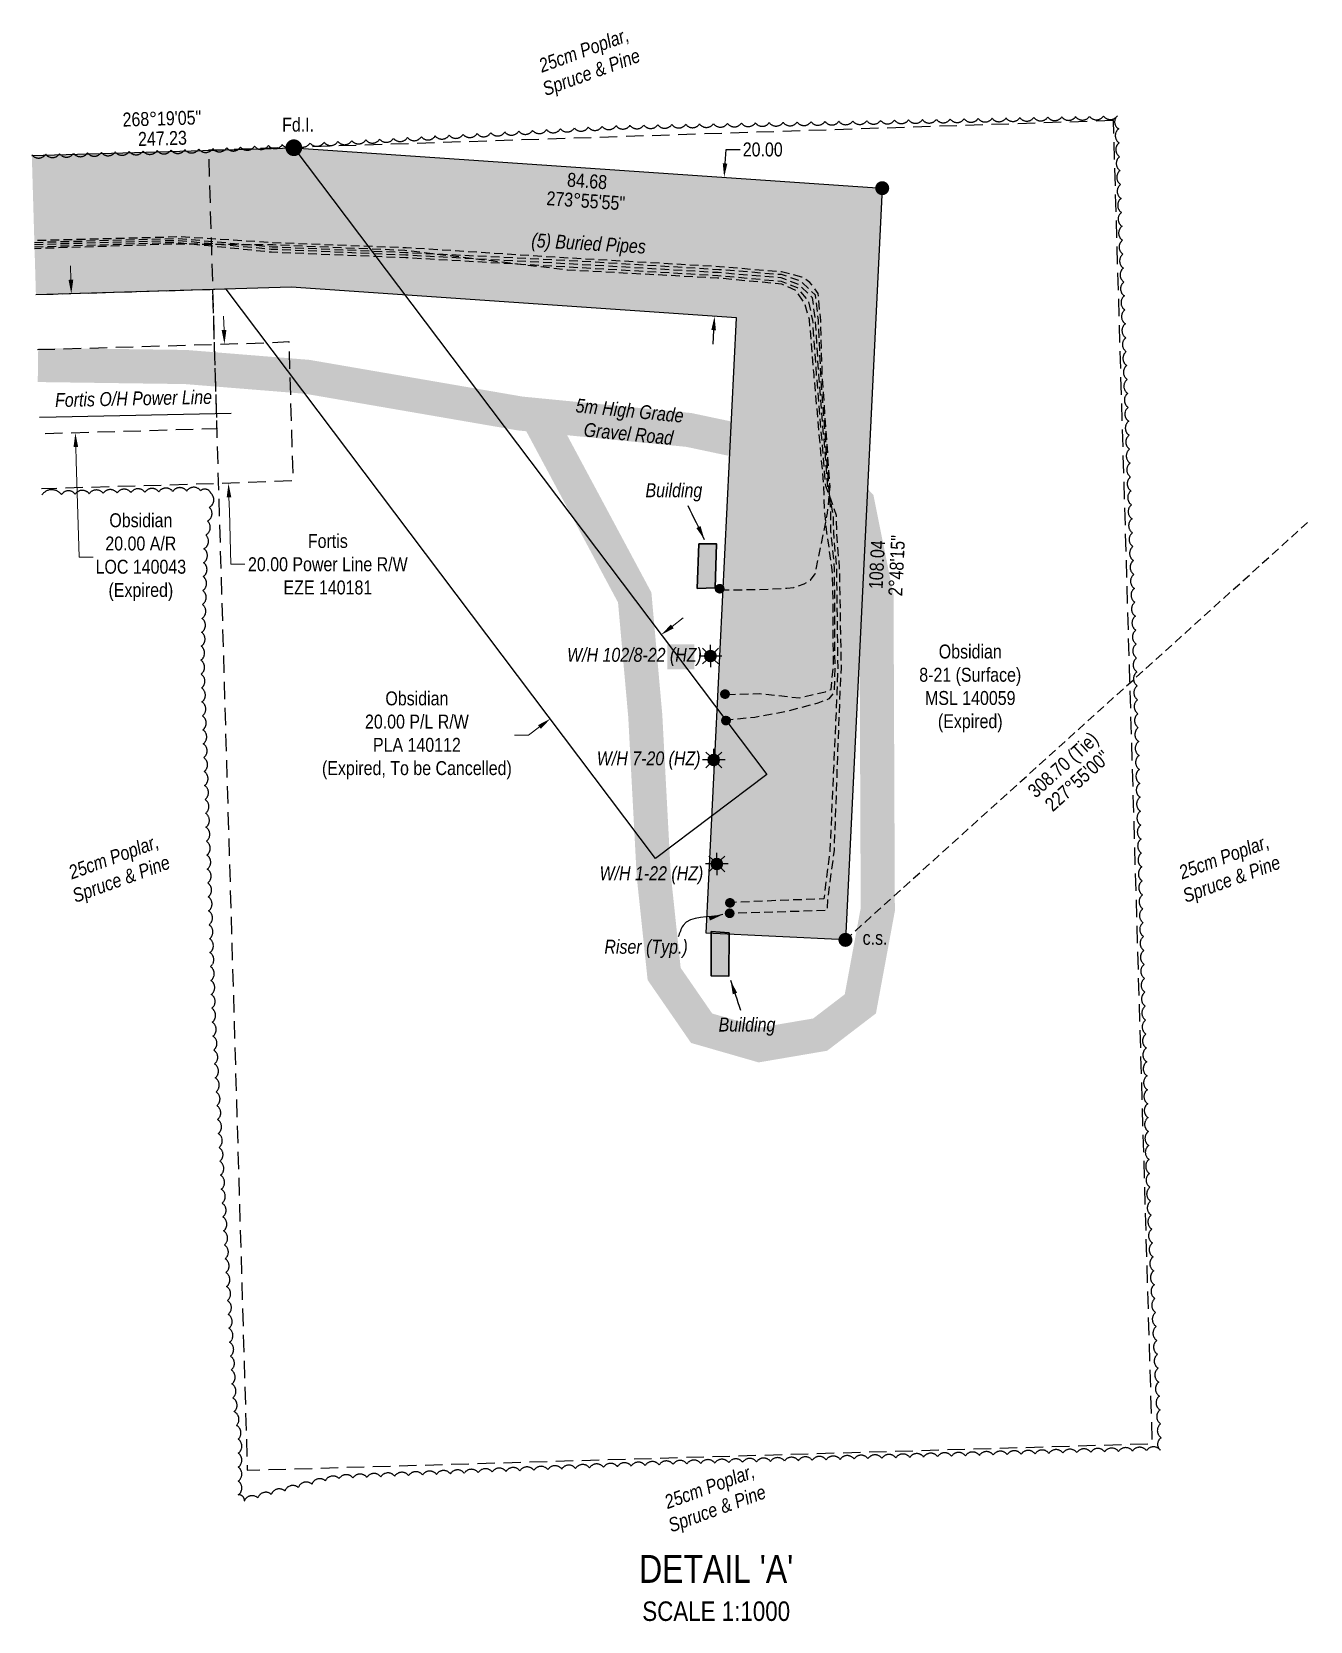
# Model space of a CAD drawing. Extents: x 627066 to 631544, y 5832157 to 5834758.
# Drawn here: x 627066 to 627983, y 5832710 to 5833851 of the extents above; entities that cross this region are included whole.
import ezdxf
from ezdxf.enums import TextEntityAlignment as Align

# ---------------------------------------------------------------- set-up
doc = ezdxf.new("R2010")
doc.units = 0
doc.header["$LTSCALE"] = 5
doc.header["$PDSIZE"] = 0.5
for name, pattern in [('0', [1, 1, 0]), ('foc-ACCESSROAD', [3.75, 2.5, -1.25]), ('foc-FLOWLINE', [3.75, 2.5, -1.25]), ('foc-TIELINE', [1.875, 1.25, -0.625]), ('UG_PIPE', [1.875, 1.25, -0.625])]:
    doc.linetypes.add(name, pattern=pattern)
doc.layers.get('Defpoints').update_dxf_attribs({"color": 9})
for name, color, linetype in [('AS-PIPE-UG', 44, 'UG_PIPE'), ('AS-PIPE-UG-T', 44, 'Continuous'), ('AS-POWER', 104, 'foc-POWER'), ('AS-POWER-T', 104, 'Continuous'), ('AS-ROADS', 254, 'Continuous'), ('AS-SYMBOL', 7, 'Continuous'), ('AS-UNDERLAY-H', 141, 'Continuous'), ('C-AR', 13, 'foc-ACCESSROAD'), ('C-RW', 13, 'Continuous'), ('C-WS-S', 8, 'Continuous'), ('DETAIL-T', 7, 'Continuous'), ('F-EZE', 190, 'foc-FLOWLINE'), ('L-BD', 7, 'Continuous'), ('L-BD1', 253, 'Continuous'), ('L-MON', 1, 'Continuous'), ('L-TIE', 7, 'foc-TIELINE'), ('P-PROPOSED', 10, 'Continuous'), ('P-PROPOSED-H', 21, 'Continuous'), ('P-TXT', 4, 'Continuous'), ('T-BUSH', 110, '0')]:
    doc.layers.add(name, color=color, linetype=linetype)
doc.layers.add('AS-STRUCTURE', color=7, linetype='Continuous', lineweight=30, true_color=0x595959)
doc.layers.add('AS-STRUCTURE-H', color=7, linetype='Continuous', true_color=0xa8a8a8)
doc.layers.add('AS-STRUCTURE-T', color=7, linetype='Continuous', true_color=0x454545)
for name, color, linetype, lineweight in [('C-AR-T', 13, 'Continuous', 9), ('C-RW-T', 13, 'Continuous', 9), ('C-WS-T', 13, 'Continuous', 9), ('F-EZE-T', 190, 'Continuous', 9), ('T-TEXT', 48, 'Continuous', 18)]:
    doc.layers.add(name, color=color, linetype=linetype, lineweight=lineweight)
doc.styles.add('100L', font='ARIALN.TTF', dxfattribs={"height": 11})
doc.styles.add('80CG', font='ARIALN.TTF', dxfattribs={"height": 10})
doc.styles.add('80L', font='ARIALN.TTF', dxfattribs={"height": 10})
doc.styles.add('foc-LtypeFont', font='ARIALN.TTF', dxfattribs={"height": 7.35})
doc.styles.get("Standard").update_dxf_attribs({"font": 'ARIALN.TTF'})
doc.linetypes.add('foc-POWER', pattern='A,6,-1,["P",foc-LtypeFont,S=0.2,R=0,X=-0.625,Y=-0.75],-1.24,4', length=12.24)
doc.dimstyles.new('Compass 5 000', dxfattribs={"dimscale": 5, "dimtxt": 9, "dimasz": 2, "dimexe": 0.2, "dimexo": 0.0625, "dimgap": 0.5, "dimtad": 0, "dimtih": 1, "dimtoh": 1, "dimzin": 0, "dimdsep": 46, "dimtxsty": '80CG', "dimcen": 0.1, "dimse1": 1, "dimse2": 1, "dimclrd": 256, "dimclrt": 256, "dimaunit": 1, "dimadec": 4, "dimazin": 0, "dimtfac": 0.06, "dimtofl": 0, "dimtmove": 0, "dimatfit": 1, "dimfxl": 0.2, "dimtolj": 1, "dimtzin": 0, "dimlwd": -1, "dimarcsym": 0})

msp = doc.modelspace()

# ---------------------------------------------------------------- texts
at = {"layer": 'AS-PIPE-UG-T', "insert": (627424.128, 5833706.139), "char_height": 9.9966, "attachment_point": 1, "rotation": 356.713064, "style": '100L'}
msp.add_mtext_dynamic_manual_height_columns('\\pi0.53413;{\\fArial Narrow|b0|i1|c0|p34;(5) Buried Pipes}', width=82.17985, gutter_width=54.981, heights=[0], dxfattribs=at)
at = {"layer": 'AS-POWER-T', "insert": (627081.993, 5833591.301), "char_height": 9.9966, "attachment_point": 1, "rotation": 1.18955, "style": '80L'}
msp.add_mtext_dynamic_manual_height_columns('\\pi0.32615;{\\fArial Narrow|b0|i1|c0|p34;Fortis O/H Power Line}', width=112.46288, gutter_width=49.983, heights=[0], dxfattribs=at)
at = {"layer": 'AS-STRUCTURE-T', "char_height": 9.9966, "attachment_point": 1, "style": '80L'}
for insert in [(627505.855, 5833526.655), (627558.334, 5833143.288)]:
    msp.add_mtext_dynamic_manual_height_columns('\\pi0.29888;{\\fArial Narrow|b0|i1|c0|p34;Building}', width=40.81601, gutter_width=99.966, heights=[0], dxfattribs=dict(at, insert=insert))
at = {"layer": 'C-WS-T', "char_height": 9.9966, "attachment_point": 1, "style": '80L'}
for s, width, insert in [('{\\fArial Narrow|b0|i1|c0|p34;W/H 102/8-22 (HZ)}', 96.15873, (627449.885, 5833408.56)), ('{\\fArial Narrow|b0|i1|c0|p34;W/H 7-20 (HZ)}', 73.86753, (627471.233, 5833334.286)), ('{\\fArial Narrow|b0|i1|c0|p34;W/H 1-22 (HZ)}', 73.86753, (627473.198, 5833251.866))]:
    msp.add_mtext_dynamic_manual_height_columns(s, width=width, gutter_width=49.983, heights=[0], dxfattribs=dict(at, insert=insert))
at = {"layer": 'C-WS-T', "insert": (627739.223, 5833379.429), "char_height": 9.9966, "width": 72.59921, "attachment_point": 5, "style": '80CG'}
msp.add_mtext('\\A1;Obsidian\\P8-21 (Surface)\\PMSL 140059\\P(Expired)', dxfattribs=at)
at = {"layer": 'DETAIL-T', "color": 3, "insert": (627556.907, 5832733.947), "char_height": 19.99321, "width": 116.93516, "attachment_point": 5, "style": '80CG'}
msp.add_mtext("DETAIL 'A'\\P{\\H0.7x;SCALE 1:1000}", dxfattribs=at)
at = {"layer": 'L-BD', "style": '80L'}
for s, p in [('308.70 (Tie)', (627806.58, 5833323.795)), ("227°55'00''", (627816.127, 5833313.223))]:
    msp.add_text(s, height=9.9966, rotation=42.0829, dxfattribs=at).set_placement(p, align=Align.MIDDLE)
at = {"layer": 'L-BD1'}
for s, rotation, p in [('268°19\'05"', 1.682033, (627159.076, 5833788.369)), ('247.23', 1.682033, (627159.494, 5833774.13)), ('84.68', 356.068505, (627464.285, 5833743.543)), ('273°55\'55"', 356.068505, (627463.308, 5833729.332)), ('2°48\'15"', 87.195588, (627686.431, 5833467.551)), ('108.04', 87.195588, (627672.203, 5833468.248))]:
    msp.add_text(s, height=9.9966, rotation=rotation, dxfattribs=at).set_placement(p, align=Align.MIDDLE_CENTER)
at = {"layer": 'L-MON', "char_height": 9.9966, "attachment_point": 1, "style": '80L'}
for s, width, insert in [('Fd.I.', 22.03658, (627245.391, 5833788.958)), ('c.s.', 16.94281, (627661.998, 5833205.517))]:
    msp.add_mtext_dynamic_manual_height_columns(s, width=width, gutter_width=99.966, heights=[0], dxfattribs=dict(at, insert=insert))
at = {"layer": 'T-BUSH', "char_height": 9.9966, "attachment_point": 1, "rotation": 20, "style": '80L'}
for insert in [(627425.085, 5833829.381), (627087.681, 5833250.521), (627884.553, 5833250.521), (627515.328, 5832798.785)]:
    msp.add_mtext_dynamic_manual_height_columns('\\pi3.58562;{\\fArial Narrow|b0|i1|c0|p34;25cm Poplar,\\P\\pi0.35002;Spruce & Pine}', width=72.81059, gutter_width=49.983, heights=[0], dxfattribs=dict(at, insert=insert))
at = {"layer": 'T-TEXT', "insert": (627456.229, 5833587.6), "char_height": 9.9966, "attachment_point": 1, "rotation": 354.43335, "style": '80L'}
msp.add_mtext_dynamic_manual_height_columns('\\pi0.44889;{\\fArial Narrow|b0|i1|c0|p34;5m High Grade\\P\\pi4.71756; Gravel Road}', width=77.46795, gutter_width=99.966, heights=[0], dxfattribs=at)
at = {"layer": 'T-TEXT', "insert": (627476.344, 5833199.113), "char_height": 10, "attachment_point": 1, "style": '100L'}
msp.add_mtext_dynamic_manual_height_columns('\\pi0.32626;{\\fArial Narrow|b0|i1|c0|p34;Riser (Typ.)}', width=59.26098, gutter_width=55, heights=[0], dxfattribs=at)

# ---------------------------------------------------------------- blocks, each defined once
blk = doc.blocks.new('*D60')
at = {"layer": 'C-RW-T', "transparency": 16777216}
for p, q in [((627525.4, 5833423.9), (627533.3, 5833430)), ((627430, 5833351.8), (627422.1, 5833345.8)), ((627422.1, 5833345.8), (627412.1, 5833345.8))]:
    blk.add_line(p, q, dxfattribs=at)
for points in [[(627524.4, 5833425.3), (627526.4, 5833422.6), (627517.4, 5833417.9)], [(627429, 5833353.1), (627431.1, 5833350.5), (627438, 5833357.8)]]:
    blk.add_solid(points, dxfattribs=at)
at = {"layer": 'Defpoints', "color": 0, "transparency": 16777216}
for p in [(627272, 5833742.1), (627192.6, 5833682), (627517.4, 5833417.9)]:
    blk.add_point(p, dxfattribs=at)
at = {"layer": 'C-RW-T', "transparency": 16777216, "insert": (627342.1, 5833345.8), "char_height": 10, "attachment_point": 5, "style": '80CG'}
blk.add_mtext('\\A1;Obsidian\\P20.00 P/L R/W\\PPLA 140112\\P(Expired, To be Cancelled)', dxfattribs=at)
blk = doc.blocks.new('RISER')
h = blk.add_hatch(color=255)
h.dxf.hatch_style = 1
edge = h.paths.add_edge_path()
edge.add_arc((0, 0), 0.7, 0, 360)
blk.add_hatch(color=13).paths.add_polyline_path([(0.58, -0.15), (-0.58, -0.15, 0.774597)])
at = {"color": 13}
blk.add_line((-0.58, -0.15), (0.58, -0.15), dxfattribs=at)
blk.add_circle((0, 0), 0.6, dxfattribs=at)
blk = doc.blocks.new('GAS')
h = blk.add_hatch(color=255)
h.dxf.hatch_style = 1
edge = h.paths.add_edge_path()
edge.add_arc((0, 0), 0.9, 0, 360)
for p, q in [((-0.81, 0), (-1.62, 0)), ((-0.57, 0.57), (-1.14, 1.14)), ((0, 0.81), (0, 1.62)), ((0.57, 0.57), (1.14, 1.14)), ((1.62, 0), (0.81, 0)), ((-0.57, -0.57), (-1.14, -1.14)), ((0, -0.81), (0, -1.62)), ((1.14, -1.14), (0.57, -0.57))]:
    blk.add_line(p, q)
blk.add_circle((0, 0), 0.8)
blk = doc.blocks.new('fdia')
at = {"color": 255, "const_width": 1}
blk.add_lwpolyline([(-0.5, 0, 1), (0.5, 0, 1)], format="xyb", close=True, dxfattribs=at)
blk = doc.blocks.new('Fdiaa')
blk.add_blockref('fdia', (0, 0))
blk = doc.blocks.new('fdib')
at = {"color": 1, "const_width": 1.6}
blk.add_lwpolyline([(-0.4, 0, 1), (0.4, 0, 1)], format="xyb", close=True, dxfattribs=at)
at = {"color": 1}
blk.add_circle((0, 0), 0.8, dxfattribs=at)
blk = doc.blocks.new('Fdibb')
blk.add_blockref('fdib', (0, 0))
blk = doc.blocks.new('fdicc')
for name in ['Fdibb', 'Fdiaa']:
    blk.add_blockref(name, (0, 0))
blk = doc.blocks.new('FDI')
blk.add_blockref('fdicc', (0, 0))
blk = doc.blocks.new('PLIA')
at = {"color": 255, "const_width": 1}
blk.add_lwpolyline([(-0.5, 0, 1), (0.5, 0, 1)], format="xyb", close=True, dxfattribs=at)
blk = doc.blocks.new('PLIAA')
blk.add_blockref('PLIA', (0, 0))
blk = doc.blocks.new('PLIB')
at = {"color": 1}
blk.add_circle((0, 0), 0.8, dxfattribs=at)
blk = doc.blocks.new('PLIBB')
blk.add_blockref('PLIB', (0, 0))
blk = doc.blocks.new('PLICC')
for name in ['PLIAA', 'PLIBB']:
    blk.add_blockref(name, (0, 0))
blk = doc.blocks.new('PLI')
blk.add_blockref('PLICC', (0, 0))
blk = doc.blocks.new('*D61')
at = {"layer": 'Defpoints', "color": 0, "transparency": 16777216}
for p in [(627104, 5833623.6), (627107, 5833523.6), (627206.9, 5833526.6)]:
    blk.add_point(p, dxfattribs=at)
at = {"layer": 'F-EZE-T', "transparency": 16777216}
for p, q in [((627203.7, 5833636.5), (627203.4, 5833646.5)), ((627207.2, 5833516.6), (627207.5, 5833506.6)), ((627208.6, 5833468.5), (627207.5, 5833506.6)), ((627218.6, 5833468.5), (627208.6, 5833468.5))]:
    blk.add_line(p, q, dxfattribs=at)
for points in [[(627205.4, 5833636.6), (627202, 5833636.5), (627204, 5833626.5)], [(627208.9, 5833516.6), (627205.6, 5833516.5), (627206.9, 5833526.6)]]:
    blk.add_solid(points, dxfattribs=at)
at = {"layer": 'F-EZE-T', "transparency": 16777216, "insert": (627278.2, 5833468.5), "char_height": 10, "attachment_point": 5, "style": '80CG'}
blk.add_mtext('\\A1;Fortis\\P20.00 Power Line R/W\\PEZE 140181', dxfattribs=at)
blk = doc.blocks.new('*D62')
at = {"layer": 'C-AR-T', "transparency": 16777216}
for p, q in [((627093.8, 5833672.7), (627093.5, 5833682.7)), ((627097.3, 5833552.8), (627097.6, 5833542.8)), ((627099.7, 5833473.6), (627097.6, 5833542.8)), ((627109.7, 5833473.6), (627099.7, 5833473.6))]:
    blk.add_line(p, q, dxfattribs=at)
for points in [[(627095.5, 5833672.7), (627092.1, 5833672.6), (627094.1, 5833662.7)], [(627099, 5833552.8), (627095.7, 5833552.7), (627097, 5833562.8)]]:
    blk.add_solid(points, dxfattribs=at)
at = {"layer": 'Defpoints', "color": 0, "transparency": 16777216}
for p in [(627094.1, 5833662.7), (627129.3, 5833663.7), (627132.3, 5833563.8)]:
    blk.add_point(p, dxfattribs=at)
at = {"layer": 'C-AR-T', "transparency": 16777216, "insert": (627144, 5833473.6), "char_height": 10, "attachment_point": 5, "style": '80CG'}
blk.add_mtext('\\A1;Obsidian\\P20.00 A/R\\PLOC 140043\\P(Expired)', dxfattribs=at)
blk = doc.blocks.new('*D63')
at = {"layer": 'Defpoints', "color": 0, "transparency": 16777216}
for p in [(627498.5, 5833750.6), (627562.6, 5833746.2), (627491.7, 5833650.9)]:
    blk.add_point(p, dxfattribs=at)
at = {"layer": 'P-TXT', "transparency": 16777216}
for p, q in [((627563.3, 5833756.2), (627564, 5833766.1)), ((627564, 5833766.1), (627574, 5833766.1)), ((627555, 5833636.5), (627554.4, 5833626.5))]:
    blk.add_line(p, q, dxfattribs=at)
for points in [[(627561.6, 5833756.3), (627564.9, 5833756), (627562.6, 5833746.2)], [(627553.4, 5833636.6), (627556.7, 5833636.4), (627555.7, 5833646.4)]]:
    blk.add_solid(points, dxfattribs=at)
at = {"layer": 'P-TXT', "transparency": 16777216, "insert": (627590.3, 5833766.1), "char_height": 10, "attachment_point": 5, "style": '80CG'}
blk.add_mtext('\\A1;20.00', dxfattribs=at)

# ---------------------------------------------------------------- dimensions: what is measured, and where the dimension line sits
at = {"layer": 'C-AR-T', "color": 6}
dim = msp.add_linear_dim(base=(627094.103, 5833662.7), p1=(627132.269, 5833563.797), p2=(627129.334, 5833663.735), angle=91.682033, text='Obsidian\\P20.00 A/R\\PLOC 140043\\P(Expired)', dimstyle='Compass 5 000', override={"dimtmove": 1}, dxfattribs=at)
dim.commit()
dim.dimension.update_dxf_attribs({"geometry": '*D62', "text_midpoint": (627120.455, 5833473.627), "dimtype": 161})
at = {"layer": 'C-RW-T'}
dim = msp.add_linear_dim(base=(627517.387, 5833417.897), p1=(627192.598, 5833682.05), p2=(627271.962, 5833742.125), angle=37.124001, text='Obsidian\\P20.00 P/L R/W\\PPLA 140112\\P(Expired, To be Cancelled)', dimstyle='Compass 5 000', dxfattribs=at)
dim.commit()
dim.dimension.update_dxf_attribs({"geometry": '*D60', "text_midpoint": (627342.137, 5833345.751), "dimtype": 161})
at = {"layer": 'F-EZE-T'}
dim = msp.add_linear_dim(base=(627206.925, 5833526.589), p1=(627104.021, 5833623.594), p2=(627106.962, 5833523.648), angle=271.685192, text='Fortis\\P20.00 Power Line R/W\\PEZE 140181', dimstyle='Compass 5 000', override={"dimtmove": 1}, dxfattribs=at)
dim.commit()
dim.dimension.update_dxf_attribs({"geometry": '*D61', "text_midpoint": (627252.043, 5833468.47), "dimtype": 161})
at = {"layer": 'P-TXT'}
dim = msp.add_linear_dim(base=(627562.583, 5833746.177), p1=(627491.651, 5833650.85), p2=(627498.505, 5833750.581), angle=86.068505, text='20.00', dimstyle='Compass 5 000', dxfattribs=at)
dim.commit()
dim.dimension.update_dxf_attribs({"geometry": '*D63', "text_midpoint": (627590.346, 5833766.13), "dimtype": 161})

# ---------------------------------------------------------------- hatches: boundary and pattern name
at = {"layer": 'AS-ROADS'}
h = msp.add_hatch(color=256, dxfattribs=at)
h.dxf.hatch_style = 1
h.paths.add_polyline_path([(627449.926, 5833561.117), (627535.401, 5833552.787), (627621.113, 5833534.668), (627647.082, 5833506.594), (627659.692, 5833443.973), (627660.622, 5833221.94), (627649.172, 5833159.995), (627626.483, 5833142.637), (627588.772, 5833136.206), (627554.034, 5833146.206), (627531.402, 5833178.989), (627524.289, 5833246.283), (627518.209, 5833360.783), (627510.392, 5833448.289)], flags=16)
h.paths.add_polyline_path([(627420.607, 5833563.975), (627486.443, 5833441.128), (627493.775, 5833359.044), (627499.866, 5833244.345), (627507.702, 5833170.209), (627538.85, 5833125.091), (627587.373, 5833111.122), (627636.562, 5833119.51), (627671.542, 5833146.272), (627685.123, 5833219.747), (627684.173, 5833446.465), (627669.733, 5833518.174), (627633.802, 5833557.019), (627539.133, 5833577.031), (627417.883, 5833588.848), (627265.011, 5833615.191), (627176.638, 5833622.303), (627070.34, 5833623.762), (627070.004, 5833599.272), (627175.486, 5833597.825), (627261.943, 5833590.867), (627414.611, 5833564.559)])
at = {"layer": 'AS-STRUCTURE-H'}
h = msp.add_hatch(color=256, dxfattribs=at)
h.dxf.hatch_style = 1
h.paths.add_polyline_path([(627544.442, 5833483.209), (627543.277, 5833451.159), (627556.107, 5833451.559), (627557.137, 5833483.179)])
h = msp.add_hatch(color=256, dxfattribs=at)
h.dxf.hatch_style = 1
h.paths.add_polyline_path([(627553.347, 5833204.959), (627566.142, 5833204.024), (627565.992, 5833173.009), (627553.332, 5833173.189)])
at = {"layer": 'AS-UNDERLAY-H'}
h = msp.add_hatch(color=256, dxfattribs=at)
h.dxf.hatch_style = 1
h.paths.add_polyline_path([(627521.803, 5833411.053), (627541.303, 5833411.053), (627541.303, 5833393.194), (627521.803, 5833393.194)])
at = {"layer": 'P-PROPOSED-H'}
h = msp.add_hatch(color=256, dxfattribs=at)
h.dxf.hatch_style = 1
h.paths.add_polyline_path([(627065.748, 5833761.877), (627068.688, 5833661.954), (627251.833, 5833667.332), (627571.415, 5833645.368), (627549.791, 5833203.925), (627649.637, 5833199.034), (627676.057, 5833738.379), (627253.797, 5833767.399)])

# ---------------------------------------------------------------- linework, layer by layer
at = {"layer": 'AS-PIPE-UG', "flags": 128}
for points in [[(627559.892, 5833450.104), (627587.727, 5833450.434), (627607.542, 5833451.419), (627612.617, 5833451.919), (627620.017, 5833454.534), (627624.537, 5833457.219), (627627.992, 5833461.704), (627636.827, 5833505.149), (627638.577, 5833524.109), (627633.022, 5833604.944), (627631.897, 5833643.509), (627630.042, 5833662.894), (627624.177, 5833670.819), (627618.402, 5833674.629), (627603.667, 5833678.304), (627559.252, 5833681.999), (627451.122, 5833688.209), (627334.292, 5833695.599), (627238.677, 5833699.184), (627172.457, 5833703.419), (627067.549, 5833700.66)], [(627067.583, 5833699.513), (627170.072, 5833702.389), (627238.267, 5833696.359), (627334.092, 5833692.319), (627450.867, 5833686.629), (627558.762, 5833680.099), (627603.632, 5833676.579), (627617.302, 5833671.999), (627627.887, 5833661.819), (627630.012, 5833643.794), (627631.732, 5833604.994), (627637.587, 5833524.084), (627639.017, 5833504.934), (627639.037, 5833492.089), (627641.617, 5833465.339), (627641.947, 5833394.839), (627641.517, 5833376.874), (627637.837, 5833371.949), (627629.932, 5833368.884), (627606.692, 5833362.804), (627584.647, 5833358.709), (627564.197, 5833356.619)], [(627067.627, 5833698.024), (627169.542, 5833700.974), (627237.612, 5833694.729), (627334.087, 5833690.544), (627450.842, 5833684.309), (627558.212, 5833678.009), (627603.392, 5833674.274), (627616.022, 5833669.389), (627625.717, 5833659.899), (627627.882, 5833643.944), (627630.277, 5833604.719), (627636.782, 5833524.429), (627640.792, 5833504.224), (627641.017, 5833491.624), (627643.157, 5833465.564), (627644.107, 5833394.394), (627643.547, 5833376.684), (627638.517, 5833263.409), (627634.147, 5833228.374), (627610.292, 5833227.614), (627567.452, 5833225.864)], [(627067.677, 5833696.328), (627169.297, 5833699.569), (627237.812, 5833692.609), (627334.152, 5833688.639), (627558.102, 5833675.799), (627603.522, 5833671.604), (627615.027, 5833667.109), (627623.057, 5833657.294), (627625.967, 5833643.904), (627628.717, 5833604.504), (627635.267, 5833525.159), (627643.062, 5833503.819), (627643.167, 5833491.419), (627645.257, 5833465.734), (627646.517, 5833394.129), (627645.592, 5833376.814), (627641.492, 5833263.189), (627636.792, 5833227.959), (627636.562, 5833220.154), (627599.942, 5833218.999), (627566.857, 5833218.009)], [(627564.462, 5833375.174), (627588.287, 5833375.729), (627616.737, 5833372.669), (627635.307, 5833377.114), (627639.372, 5833378.769), (627641.027, 5833395.329), (627640.792, 5833440.874), (627640.217, 5833464.419), (627636.362, 5833491.099), (627634.762, 5833507.194), (627634.097, 5833525.594), (627627.112, 5833604.394), (627623.812, 5833644.139), (627620.322, 5833656.009), (627614.062, 5833664.954), (627603.977, 5833669.539), (627557.772, 5833673.859), (627450.237, 5833679.559), (627333.537, 5833693.679), (627238.647, 5833697.654), (627168.782, 5833698.234), (627067.717, 5833694.964)]]:
    msp.add_lwpolyline(points, dxfattribs=at)
at = {"layer": 'AS-POWER', "flags": 128}
msp.add_lwpolyline([(627071.274, 5833574.048), (627083.172, 5833574.424), (627208.867, 5833577.034)], dxfattribs=at)
at = {"layer": 'AS-STRUCTURE', "flags": 128}
for points in [[(627544.442, 5833483.209), (627543.277, 5833451.159), (627556.107, 5833451.559), (627557.137, 5833483.179)], [(627553.347, 5833204.959), (627566.142, 5833204.024), (627565.992, 5833173.009), (627553.332, 5833173.189)]]:
    msp.add_lwpolyline(points, close=True, dxfattribs=at)
at = {"layer": 'C-AR', "flags": 128}
msp.add_lwpolyline([(627841.984, 5833786.871), (627192.549, 5833765.6), (627220.393, 5832818.509), (627869.892, 5832837.604)], close=True, dxfattribs=at)
msp.add_lwpolyline([(627068.685, 5833662.055), (627195.372, 5833665.789), (627198.425, 5833565.74), (627071.628, 5833562.016)], dxfattribs=at)
at = {"layer": 'C-RW', "flags": 128}
msp.add_lwpolyline([(627065.748, 5833761.877), (627253.797, 5833767.399), (627593.169, 5833317.607), (627513.369, 5833257.397), (627205.105, 5833665.96), (627068.688, 5833661.954)], dxfattribs=at)
at = {"layer": 'F-EZE', "flags": 128}
msp.add_lwpolyline([(627069.846, 5833622.589), (627198.991, 5833626.388), (627236.211, 5833627.488), (627250.202, 5833628.354), (627253.141, 5833528.409), (627201.931, 5833526.443), (627072.787, 5833522.643)], dxfattribs=at)
at = {"layer": 'L-TIE'}
msp.add_line((627649.637, 5833199.034), (627983.204, 5833500.254), dxfattribs=at)
at = {"layer": 'P-PROPOSED', "flags": 128}
msp.add_lwpolyline([(627065.748, 5833761.877), (627253.797, 5833767.399), (627676.057, 5833738.379), (627649.637, 5833199.034), (627549.791, 5833203.925), (627571.415, 5833645.368), (627251.833, 5833667.332), (627068.688, 5833661.954)], dxfattribs=at)
at = {"layer": 'T-BUSH', "flags": 128}
msp.add_lwpolyline([(627065.721, 5833762.407, 0.52056705), (627075.712, 5833762.74, 0.52056705), (627085.703, 5833763.073, 0.52056705), (627095.694, 5833763.406, 0.52056705), (627105.685, 5833763.739, 0.52056705), (627115.676, 5833764.073, 0.52056705), (627125.667, 5833764.406, 0.52056705), (627135.658, 5833764.739, 0.52056705), (627145.649, 5833765.072, 0.52056705), (627155.641, 5833765.405, 0.52056705), (627165.632, 5833765.738, 0.52056705), (627175.623, 5833766.071, 0.52056705), (627185.614, 5833766.404, 0.52056705), (627195.603, 5833766.782, 0.52056705), (627205.583, 5833767.351, 0.52056705), (627215.563, 5833767.92, 0.52056705), (627225.544, 5833768.49, 0.52056705), (627235.524, 5833769.059, 0.52056705), (627245.505, 5833769.628, 0.52056705), (627255.485, 5833770.197, 0.52056705), (627265.465, 5833770.767, 0.52056705), (627275.446, 5833771.336, 0.52056705), (627285.426, 5833771.905, 0.52056705), (627295.407, 5833772.474, 0.52056705), (627305.387, 5833773.043, 0.52056705), (627315.367, 5833773.613, 0.52056705), (627325.348, 5833774.182, 0.52056705), (627335.328, 5833774.751, 0.52056705), (627345.308, 5833775.32, 0.52056705), (627355.289, 5833775.889, 0.52056705), (627365.269, 5833776.459, 0.52056705), (627375.25, 5833777.028, 0.52056705), (627385.23, 5833777.597, 0.52056705), (627395.21, 5833778.166, 0.52056705), (627405.191, 5833778.736, 0.52056705), (627415.171, 5833779.305, 0.52056705), (627425.152, 5833779.874, 0.52056705), (627435.132, 5833780.443, 0.52056705), (627445.112, 5833781.012, 0.52056705), (627455.093, 5833781.582, 0.52056705), (627465.073, 5833782.151, 0.52056705), (627475.053, 5833782.72, 0.52056705), (627485.034, 5833783.289, 0.52056705), (627495.028, 5833783.502, 0.52056705), (627505.023, 5833783.697, 0.52056705), (627515.017, 5833783.893, 0.52056705), (627525.012, 5833784.088, 0.52056705), (627535.007, 5833784.283, 0.52056705), (627545.001, 5833784.479, 0.52056705), (627554.996, 5833784.674, 0.52056705), (627564.991, 5833784.869, 0.52056705), (627574.985, 5833785.065, 0.52056705), (627584.98, 5833785.26, 0.52056705), (627594.975, 5833785.455, 0.52056705), (627604.97, 5833785.651, 0.52056705), (627614.964, 5833785.846, 0.52056705), (627624.959, 5833786.041, 0.52056705), (627634.954, 5833786.237, 0.52056705), (627644.948, 5833786.432, 0.52056705), (627654.943, 5833786.627, 0.52056705), (627664.938, 5833786.823, 0.52056705), (627674.932, 5833787.018, 0.52056705), (627684.927, 5833787.213, 0.52056705), (627694.922, 5833787.409, 0.52056705), (627704.916, 5833787.604, 0.52056705), (627714.911, 5833787.799, 0.52056705), (627724.906, 5833787.995, 0.52056705), (627734.901, 5833788.19, 0.52056705), (627744.895, 5833788.385, 0.52056705), (627754.89, 5833788.581, 0.52056705), (627764.885, 5833788.776, 0.52056705), (627774.879, 5833788.971, 0.52056705), (627784.874, 5833789.167, 0.52056705), (627794.869, 5833789.362, 0.52056705), (627804.863, 5833789.557, 0.52056705), (627814.858, 5833789.752, 0.52056705), (627824.853, 5833789.948, 0.52056705), (627834.848, 5833790.143, 0.52056705), (627844.842, 5833790.338, 0.52056705), (627845.746, 5833780.94, 0.52056705), (627846.088, 5833770.949, 0.52056705), (627846.43, 5833760.959, 0.52056705), (627846.772, 5833750.968, 0.52056705), (627847.114, 5833740.977, 0.52056705), (627847.456, 5833730.986, 0.52056705), (627847.798, 5833720.996, 0.52056705), (627848.14, 5833711.005, 0.52056705), (627848.482, 5833701.014, 0.52056705), (627848.824, 5833691.023, 0.52056705), (627849.167, 5833681.033, 0.52056705), (627849.509, 5833671.042, 0.52056705), (627849.851, 5833661.051, 0.52056705), (627850.193, 5833651.06, 0.52056705), (627850.535, 5833641.07, 0.52056705), (627850.877, 5833631.079, 0.52056705), (627851.219, 5833621.088, 0.52056705), (627851.561, 5833611.097, 0.52056705), (627851.903, 5833601.107, 0.52056705), (627852.245, 5833591.116, 0.52056705), (627852.587, 5833581.125, 0.52056705), (627852.93, 5833571.134, 0.52056705), (627853.272, 5833561.144, 0.52056705), (627853.614, 5833551.153, 0.52056705), (627853.956, 5833541.162, 0.52056705), (627854.298, 5833531.171, 0.52056705), (627854.64, 5833521.181, 0.52056705), (627854.982, 5833511.19, 0.52056705), (627855.324, 5833501.199, 0.52056705), (627855.666, 5833491.208, 0.52056705), (627856.008, 5833481.218, 0.52056705), (627856.351, 5833471.227, 0.52056705), (627856.693, 5833461.236, 0.52056705), (627857.035, 5833451.245, 0.52056705), (627857.377, 5833441.255, 0.52056705), (627857.719, 5833431.264, 0.52056705), (627858.061, 5833421.273, 0.52056705), (627858.35, 5833411.281, 0.52056705), (627858.599, 5833401.287, 0.52056705), (627858.849, 5833391.294, 0.52056705), (627859.099, 5833381.3, 0.52056705), (627859.349, 5833371.307, 0.52056705), (627859.598, 5833361.313, 0.52056705), (627859.848, 5833351.32, 0.52056705), (627860.098, 5833341.326, 0.52056705), (627860.348, 5833331.333, 0.52056705), (627860.598, 5833321.339, 0.52056705), (627860.847, 5833311.346, 0.52056705), (627861.097, 5833301.352, 0.52056705), (627861.347, 5833291.359, 0.52056705), (627861.597, 5833281.365, 0.52056705), (627861.846, 5833271.372, 0.52056705), (627862.096, 5833261.379, 0.52056705), (627862.346, 5833251.385, 0.52056705), (627862.596, 5833241.392, 0.52056705), (627862.846, 5833231.398, 0.52056705), (627863.095, 5833221.405, 0.52056705), (627863.345, 5833211.411, 0.52056705), (627863.595, 5833201.418, 0.52056705), (627863.845, 5833191.424, 0.52056705), (627864.094, 5833181.431, 0.52056705), (627864.344, 5833171.437, 0.52056705), (627864.594, 5833161.444, 0.52056705), (627864.844, 5833151.45, 0.52056705), (627865.094, 5833141.457, 0.52056705), (627865.343, 5833131.463, 0.52056705), (627865.593, 5833121.47, 0.52056705), (627865.843, 5833111.476, 0.52056705), (627866.093, 5833101.483, 0.52056705), (627866.342, 5833091.489, 0.52056705), (627866.592, 5833081.496, 0.52056705), (627866.842, 5833071.502, 0.52056705), (627867.092, 5833061.509, 0.52056705), (627867.341, 5833051.515, 0.52056705), (627867.591, 5833041.522, 0.52056705), (627867.841, 5833031.528, 0.52056705), (627868.2, 5833021.539, 0.52056705), (627868.651, 5833011.552, 0.52056705), (627869.102, 5833001.566, 0.52056705), (627869.552, 5832991.579, 0.52056705), (627870.003, 5832981.593, 0.52056705), (627870.454, 5832971.607, 0.52056705), (627870.904, 5832961.62, 0.52056705), (627871.355, 5832951.634, 0.52056705), (627871.806, 5832941.647, 0.52056705), (627872.256, 5832931.661, 0.52056705), (627872.707, 5832921.674, 0.52056705), (627873.158, 5832911.688, 0.52056705), (627873.608, 5832901.702, 0.52056705), (627874.059, 5832891.715, 0.52056705), (627874.51, 5832881.729, 0.52056705), (627874.96, 5832871.742, 0.52056705), (627875.411, 5832861.756, 0.52056705), (627875.862, 5832851.769, 0.52056705), (627876.312, 5832841.783, 0.52056705), (627875.665, 5832832.817, 0.52056705), (627865.672, 5832832.535, 0.52056705), (627855.679, 5832832.253, 0.52056705), (627845.687, 5832831.971, 0.52056705), (627835.694, 5832831.688, 0.52056705), (627825.701, 5832831.406, 0.52056705), (627815.709, 5832831.124, 0.52056705), (627805.716, 5832830.842, 0.52056705), (627795.724, 5832830.56, 0.52056705), (627785.731, 5832830.277, 0.52056705), (627775.738, 5832829.995, 0.52056705), (627765.746, 5832829.713, 0.52056705), (627755.753, 5832829.426, 0.52056705), (627745.761, 5832829.136, 0.52056705), (627735.768, 5832828.847, 0.52056705), (627725.776, 5832828.558, 0.52056705), (627715.784, 5832828.268, 0.52056705), (627705.791, 5832827.979, 0.52056705), (627695.799, 5832827.689, 0.52056705), (627685.806, 5832827.4, 0.52056705), (627675.814, 5832827.111, 0.52056705), (627665.822, 5832826.821, 0.52056705), (627655.829, 5832826.532, 0.52056705), (627645.837, 5832826.243, 0.52056705), (627635.844, 5832825.953, 0.52056705), (627625.852, 5832825.664, 0.52056705), (627615.859, 5832825.375, 0.52056705), (627605.867, 5832825.085, 0.52056705), (627595.875, 5832824.796, 0.52056705), (627585.882, 5832824.507, 0.52056705), (627575.89, 5832824.217, 0.52056705), (627565.897, 5832823.928, 0.52056705), (627555.905, 5832823.638, 0.52056705), (627545.913, 5832823.349, 0.52056705), (627535.92, 5832823.06, 0.52056705), (627525.928, 5832822.77, 0.52056705), (627515.94, 5832822.342, 0.52056705), (627505.953, 5832821.914, 0.52056705), (627495.965, 5832821.487, 0.52056705), (627485.978, 5832821.059, 0.52056705), (627475.99, 5832820.632, 0.52056705), (627466.003, 5832820.204, 0.52056705), (627456.016, 5832819.776, 0.52056705), (627446.028, 5832819.349, 0.52056705), (627436.041, 5832818.921, 0.52056705), (627426.053, 5832818.493, 0.52056705), (627416.066, 5832818.066, 0.52056705), (627406.078, 5832817.638, 0.52056705), (627396.091, 5832817.21, 0.52056705), (627386.103, 5832816.783, 0.52056705), (627376.116, 5832816.355, 0.52056705), (627366.129, 5832815.928, 0.52056705), (627356.141, 5832815.5, 0.52056705), (627346.154, 5832815.072, 0.52056705), (627336.166, 5832814.645, 0.52056705), (627326.179, 5832814.217, 0.52056705), (627316.191, 5832813.789, 0.52056705), (627306.204, 5832813.362, 0.52056705), (627296.216, 5832812.934, 0.52056705), (627286.229, 5832812.506, 0.52056705), (627276.404, 5832810.965, 0.52056705), (627266.709, 5832808.526, 0.52056705), (627257.014, 5832806.088, 0.52056705), (627247.32, 5832803.649, 0.52056705), (627237.625, 5832801.21, 0.52056705), (627227.931, 5832798.772, 0.52056705), (627218.236, 5832796.333, 0.52056705), (627213.897, 5832800.769, 0.52056705), (627213.89, 5832810.765, 0.52056705), (627213.883, 5832820.762, 0.52056705), (627213.877, 5832830.759, 0.52056705), (627213.87, 5832840.755, 0.52056705), (627212.572, 5832850.649, 0.52056705), (627210.993, 5832860.52, 0.52056705), (627209.91, 5832870.444, 0.52056705), (627209.365, 5832880.426, 0.52056705), (627208.821, 5832890.408, 0.52056705), (627208.276, 5832900.389, 0.52056705), (627207.732, 5832910.371, 0.52056705), (627207.187, 5832920.353, 0.52056705), (627206.643, 5832930.335, 0.52056705), (627206.098, 5832940.316, 0.52056705), (627205.554, 5832950.298, 0.52056705), (627205.009, 5832960.28, 0.52056705), (627204.465, 5832970.262, 0.52056705), (627203.92, 5832980.243, 0.52056705), (627203.375, 5832990.225, 0.52056705), (627202.831, 5833000.207, 0.52056705), (627202.286, 5833010.189, 0.52056705), (627201.742, 5833020.171, 0.52056705), (627201.197, 5833030.152, 0.52056705), (627200.653, 5833040.134, 0.52056705), (627200.108, 5833050.116, 0.52056705), (627199.564, 5833060.098, 0.52056705), (627199.019, 5833070.079, 0.52056705), (627198.475, 5833080.061, 0.52056705), (627197.93, 5833090.043, 0.52056705), (627197.385, 5833100.025, 0.52056705), (627196.841, 5833110.006, 0.52056705), (627196.296, 5833119.988, 0.52056705), (627195.752, 5833129.97, 0.52056705), (627195.215, 5833139.952, 0.52056705), (627194.895, 5833149.943, 0.52056705), (627194.575, 5833159.935, 0.52056705), (627194.255, 5833169.926, 0.52056705), (627193.935, 5833179.918, 0.52056705), (627193.616, 5833189.909, 0.52056705), (627193.296, 5833199.901, 0.52056705), (627192.976, 5833209.892, 0.52056705), (627192.656, 5833219.884, 0.52056705), (627192.336, 5833229.875, 0.52056705), (627192.016, 5833239.867, 0.52056705), (627191.696, 5833249.858, 0.52056705), (627191.376, 5833259.85, 0.52056705), (627191.056, 5833269.841, 0.52056705), (627190.737, 5833279.833, 0.52056705), (627190.417, 5833289.824, 0.52056705), (627190.097, 5833299.816, 0.52056705), (627189.777, 5833309.807, 0.52056705), (627189.457, 5833319.799, 0.52056705), (627189.137, 5833329.79, 0.52056705), (627188.817, 5833339.782, 0.52056705), (627188.497, 5833349.773, 0.52056705), (627188.177, 5833359.765, 0.52056705), (627187.858, 5833369.756, 0.52056705), (627187.538, 5833379.748, 0.52056705), (627187.218, 5833389.739, 0.52056705), (627187.029, 5833399.731, 0.52056705), (627187.314, 5833409.723, 0.52056705), (627187.6, 5833419.716, 0.52056705), (627187.885, 5833429.708, 0.52056705), (627188.171, 5833439.701, 0.52056705), (627188.456, 5833449.693, 0.52056705), (627188.742, 5833459.686, 0.52056705), (627189.027, 5833469.678, 0.52056705), (627189.313, 5833479.671, 0.52056705), (627190.548, 5833489.589, 0.52056705), (627191.823, 5833499.504, 0.52056705), (627193.098, 5833509.419, 0.52056705), (627194.372, 5833519.334, 0.52056705), (627186.885, 5833521.323, 0.52056705), (627176.892, 5833521.045, 0.52056705), (627166.899, 5833520.768, 0.52056705), (627156.906, 5833520.49, 0.52056705), (627146.914, 5833520.213, 0.52056705), (627136.921, 5833519.935, 0.52056705), (627126.928, 5833519.658, 0.52056705), (627116.935, 5833519.381, 0.52056705), (627106.943, 5833519.103, 0.52056705), (627096.95, 5833518.826, 0.52056705), (627086.957, 5833518.548, 0.52056705), (627072.912, 5833518.158, 0.52056705)], format="xyb", dxfattribs=at)

# ---------------------------------------------------------------- block references
at = {"layer": 'AS-SYMBOL', "xscale": 4.998301600000009, "yscale": 4.998301600000009}
for p, zscale in [((627559.482, 5833450.994), 9.996603200000019), ((627563.292, 5833375.369), 4.998301600000009), ((627563.857, 5833356.374), 4.998301600000009), ((627566.797, 5833225.609), 4.998301600000009), ((627566.582, 5833218.094), 4.998301600000009)]:
    msp.add_blockref('RISER', p, dxfattribs=dict(at, zscale=zscale))
at = {"layer": 'C-WS-S', "xscale": 4.998301600000009, "yscale": 4.998301600000009, "zscale": 9.996603200000019}
for p in [(627552.782, 5833402.689), (627555.147, 5833328.124), (627557.332, 5833253.504)]:
    msp.add_blockref('GAS', p, dxfattribs=at)
at = {"layer": 'L-MON', "xscale": 4.998301600000009, "yscale": 4.998301600000009, "zscale": 4.998301600000009}
for name, p in [('FDI', (627253.797, 5833767.399)), ('PLI', (627676.057, 5833738.379)), ('PLI', (627649.637, 5833199.034))]:
    msp.add_blockref(name, p, dxfattribs=at)

msp.set_redraw_order([(e.dxf.handle, doc.entitydb.next_handle()) for e in msp.query("TEXT MTEXT ATTDEF DIMENSION ARC_DIMENSION")])  # texts and dimensions are drawn at this point

# ---------------------------------------------------------------- leaders
at = {"layer": 'AS-STRUCTURE-T', "path_type": 1}
for points in [[(627548.526, 5833486.167), (627536.812, 5833510.482)], [(627567.173, 5833170.02), (627574.326, 5833148.717)]]:
    msp.add_leader(points, dimstyle='Compass 5 000', override={"dimgap": 0.5, "dimtad": 0}, dxfattribs=at)
at = {"layer": 'T-TEXT', "path_type": 1}
msp.add_leader([(627561.577, 5833217.164), (627533.094, 5833209.278), (627529.63, 5833201.199)], dimstyle='Compass 5 000', override={"dimgap": 0.5, "dimtad": 0}, dxfattribs=at)

doc.saveas('drawing.dxf')
